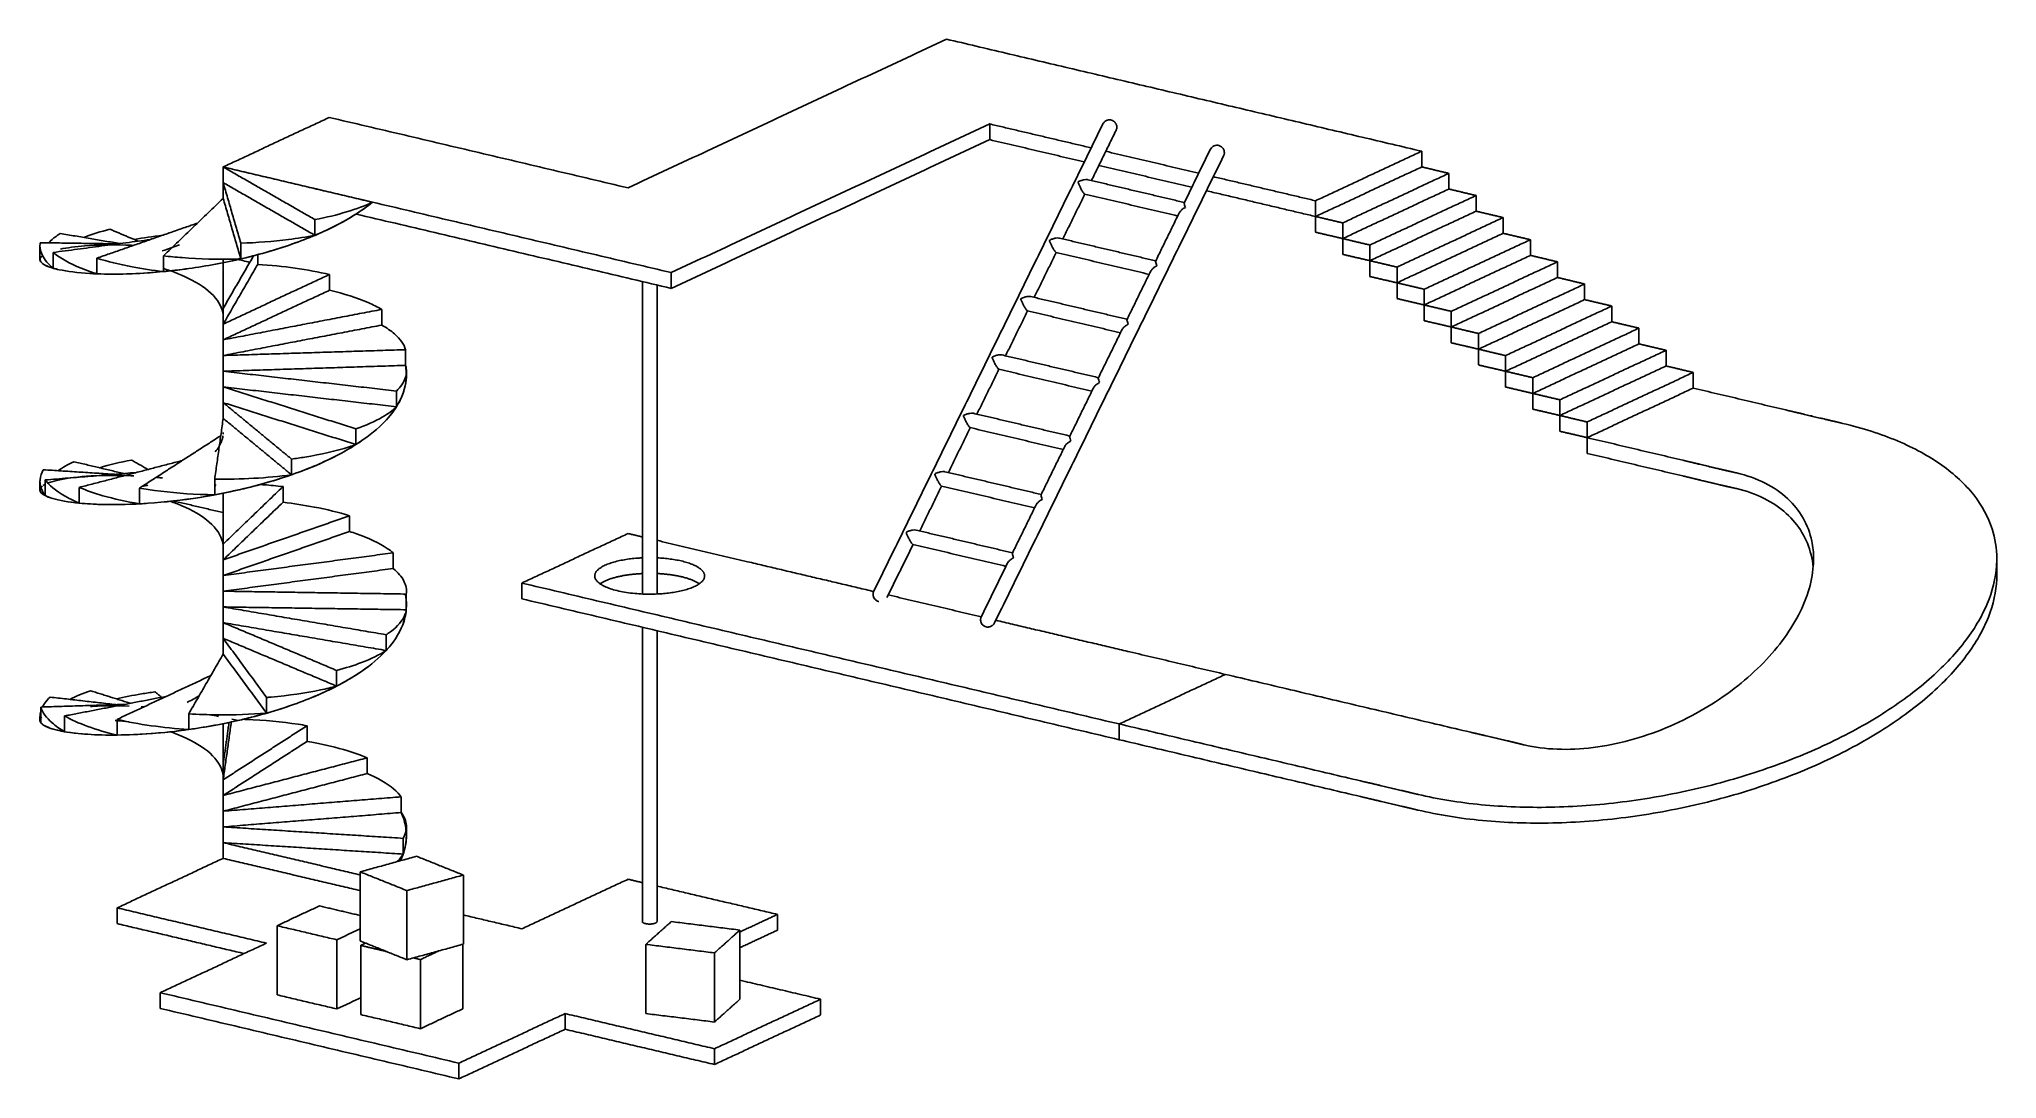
# Model space of a CAD drawing. Header units: millimetres. Extents: x 401 to 668, y 119 to 261.
import ezdxf

# ---------------------------------------------------------------- set-up
doc = ezdxf.new("R2010")
doc.units = ezdxf.units.MM
for name, color, linetype, true_color in [('Answers', 1, 'Continuous', 0xff0000), ('Descent_1', 7, 'Continuous', 0xff7f7f), ('Descent_2', 7, 'Continuous', 0x3fbf7f), ('Descent_3', 7, 'Continuous', 0x7f7fff), ('Iteration_1', 6, 'Continuous', 0xff00ff), ('Iteration_2', 7, 'Continuous', 0xffd27f), ('Perspective', 4, 'Continuous', 0x00ffff), ('Question', 3, 'Continuous', 0x00ff00)]:
    doc.layers.add(name, color=color, linetype=linetype, true_color=true_color)

msp = doc.modelspace()

# ---------------------------------------------------------------- linework, layer by layer
at = {"layer": 'Answers', "color": 1, "lineweight": -3, "true_color": 0xff0000}
for points in [[(452.16, 149.09), (444.46, 146.97)], [(444.46, 137.54), (444.46, 146.97)], [(444.46, 146.97), (450.83, 144.41)], [(458.54, 146.53), (452.16, 149.09)], [(450.83, 144.41), (458.54, 146.53)], [(450.83, 134.98), (450.83, 144.41)], [(458.54, 137.1), (458.54, 146.53)], [(438.91, 142.32), (433.12, 139.62)], [(444.46, 141.01), (438.91, 142.32)], [(433.12, 130.18), (433.12, 139.62)], [(433.12, 139.62), (441.27, 137.7)], [(441.27, 137.7), (444.46, 139.19)], [(486.91, 140.18), (483.43, 137.07)], [(496.28, 139.02), (486.91, 140.18)], [(492.8, 135.91), (496.28, 139.02)], [(496.28, 129.59), (496.28, 139.02)], [(441.27, 128.26), (441.27, 137.7)], [(444.46, 137.54), (450.83, 134.98)], [(445.2, 137.24), (444.53, 136.93)], [(444.53, 136.93), (448.07, 136.09)], [(444.53, 127.49), (444.53, 136.93)], [(450.83, 134.98), (458.54, 137.1)], [(458.47, 128.28), (458.47, 137.08)], [(483.43, 127.63), (483.43, 137.07)], [(483.43, 137.07), (492.8, 135.91)], [(451.73, 135.23), (452.68, 135)], [(452.68, 135), (455.19, 136.18)], [(452.68, 125.57), (452.68, 135)], [(492.8, 126.48), (492.8, 135.91)], [(433.12, 130.18), (441.27, 128.26)], [(441.27, 128.26), (444.53, 129.78)], [(452.68, 125.57), (458.47, 128.28)], [(492.8, 126.48), (496.28, 129.59)], [(444.53, 127.49), (452.68, 125.57)], [(483.43, 127.63), (492.8, 126.48)]]:
    msp.add_open_spline(points, degree=1, dxfattribs=at)
at = {"layer": 'Descent_1', "color": 11, "lineweight": -3, "true_color": 0xff7f7f}
for points in [[(593, 242.27), (589.3, 243.15)], [(578.52, 235.51), (593, 242.27)], [(593, 240.13), (593, 242.27)], [(578.52, 233.37), (593, 240.13)], [(582.23, 232.49), (596.71, 239.25)], [(596.71, 239.25), (593, 240.13)], [(596.71, 237.11), (596.71, 239.25)], [(574.82, 234.24), (574.82, 236.38)], [(574.82, 236.38), (578.52, 235.51)], [(578.52, 233.37), (578.52, 235.51)], [(596.71, 237.11), (582.23, 230.35)], [(585.93, 229.48), (600.41, 236.24)], [(600.41, 236.24), (596.71, 237.11)], [(600.41, 234.09), (600.41, 236.24)], [(574.82, 234.24), (578.52, 233.37)], [(578.52, 231.22), (578.52, 233.37)], [(578.52, 233.37), (582.23, 232.49)], [(582.23, 230.35), (582.23, 232.49)], [(600.41, 234.09), (585.93, 227.33)], [(589.64, 226.46), (604.12, 233.22)], [(604.12, 233.22), (600.41, 234.09)], [(604.12, 231.08), (604.12, 233.22)], [(578.52, 231.22), (582.23, 230.35)], [(582.23, 228.2), (582.23, 230.35)], [(582.23, 230.35), (585.93, 229.48)], [(589.64, 224.31), (604.12, 231.08)], [(593.34, 223.44), (607.82, 230.2)], [(607.82, 230.2), (604.12, 231.08)], [(607.82, 228.06), (607.82, 230.2)], [(582.23, 228.2), (585.93, 227.33)], [(585.93, 227.33), (585.93, 229.48)], [(585.93, 225.19), (585.93, 227.33)], [(585.93, 227.33), (589.64, 226.46)], [(607.82, 228.06), (593.34, 221.3)], [(597.05, 220.42), (611.53, 227.18)], [(611.53, 227.18), (607.82, 228.06)], [(611.53, 225.04), (611.53, 227.18)], [(585.93, 225.19), (589.64, 224.31)], [(589.64, 224.31), (589.64, 226.46)], [(597.05, 218.28), (611.53, 225.04)], [(615.23, 224.17), (611.53, 225.04)], [(589.64, 222.17), (589.64, 224.31)], [(589.64, 224.31), (593.34, 223.44)], [(589.64, 222.17), (593.34, 221.3)], [(593.34, 221.3), (593.34, 223.44)], [(600.75, 217.4), (615.23, 224.17)], [(600.75, 215.26), (615.23, 222.02)], [(615.23, 222.02), (615.23, 224.17)], [(618.94, 221.15), (615.23, 222.02)], [(593.34, 219.15), (593.34, 221.3)], [(593.34, 221.3), (597.05, 220.42)], [(593.34, 219.15), (597.05, 218.28)], [(597.05, 218.28), (597.05, 220.42)], [(604.46, 214.39), (618.94, 221.15)], [(618.94, 219), (618.94, 221.15)], [(597.05, 216.13), (597.05, 218.28)], [(597.05, 218.28), (600.75, 217.4)], [(600.75, 215.26), (600.75, 217.4)], [(618.94, 219), (604.46, 212.24)], [(608.16, 211.37), (622.64, 218.13)], [(622.64, 218.13), (618.94, 219)], [(622.64, 215.99), (622.64, 218.13)], [(597.05, 216.13), (600.75, 215.26)], [(600.75, 213.12), (600.75, 215.26)], [(600.75, 215.26), (604.46, 214.39)], [(604.46, 212.24), (604.46, 214.39)], [(608.16, 209.23), (622.64, 215.99)], [(611.87, 208.35), (626.35, 215.11)], [(626.35, 215.11), (622.64, 215.99)], [(626.35, 212.97), (626.35, 215.11)], [(600.75, 213.12), (604.46, 212.24)], [(604.46, 210.1), (604.46, 212.24)], [(604.46, 212.24), (608.16, 211.37)], [(608.16, 209.23), (608.16, 211.37)], [(604.46, 210.1), (608.16, 209.23)], [(608.16, 207.08), (608.16, 209.23)], [(608.16, 209.23), (611.87, 208.35)], [(611.87, 206.21), (611.87, 208.35)], [(608.16, 207.08), (611.87, 206.21)]]:
    msp.add_open_spline(points, degree=1, dxfattribs=at)
at = {"layer": 'Descent_2', "color": 125, "lineweight": -3, "true_color": 0x3fbf7f}
for points, degree in [([(611.87, 206.21), (626.35, 212.97)], 1), ([(639.39, 209.89), (626.35, 212.97)], 1), ([(639.39, 209.89), (640.56, 209.62), (641.74, 209.34), (644.35, 208.7), (645.55, 208.44), (646.73, 208.16)], 5), ([(639.39, 209.89), (640.56, 209.62), (641.74, 209.34), (644.38, 208.71), (645.55, 208.44), (646.73, 208.16)], 5), ([(611.87, 206.21), (624.91, 203.13)], 1), ([(611.87, 204.06), (611.87, 206.21)], 1), ([(624.91, 200.99), (611.87, 204.06)], 1), ([(632.24, 201.4), (631.07, 201.68), (629.84, 201.93), (627.26, 202.58), (626.08, 202.85), (624.91, 203.13)], 5), ([(632.24, 201.4), (631.07, 201.68), (629.9, 201.91), (627.26, 202.58), (626.08, 202.85), (624.91, 203.13)], 5), ([(624.91, 200.99), (626.08, 200.71), (627.26, 200.43), (629.9, 199.76), (631.07, 199.53), (632.24, 199.26)], 5), ([(624.91, 200.99), (626.08, 200.71), (627.26, 200.43), (629.84, 199.78), (631.07, 199.53), (632.24, 199.26)], 5), ([(627.94, 202.4), (627.94, 202.4)], 1), ([(667.76, 189.7), (667.76, 189), (667.77, 188.29), (667.77, 187.58)], 3), ([(548.04, 167.14), (562.52, 173.91)], 1), ([(595.94, 166.02), (562.52, 173.91)], 1), ([(548.04, 167.14), (581.46, 159.26)], 1), ([(548.04, 165), (548.04, 167.14)], 1), ([(595.94, 166.02), (597.12, 165.75), (598.29, 165.47), (600.93, 164.9), (602.11, 164.57), (603.28, 164.29)], 5), ([(595.94, 166.02), (597.12, 165.75), (598.29, 165.47), (600.99, 164.88), (602.11, 164.57), (603.28, 164.29)], 5), ([(581.46, 157.12), (548.04, 165)], 1), ([(588.8, 157.53), (587.62, 157.81), (586.48, 158.1), (583.81, 158.71), (582.64, 158.99), (581.46, 159.26)], 5), ([(588.8, 157.53), (587.62, 157.81), (586.45, 158.1), (583.81, 158.71), (582.64, 158.99), (581.46, 159.26)], 5), ([(581.46, 157.12), (582.64, 156.84), (583.81, 156.56), (586.48, 155.96), (587.62, 155.66), (588.8, 155.39)], 5), ([(588.8, 155.39), (587.62, 155.66), (586.45, 155.95), (583.81, 156.56), (582.64, 156.84), (581.46, 157.12)], 5)]:
    msp.add_open_spline(points, degree=degree, dxfattribs=at)
for points, knots in [([(646.73, 208.16), (649.44, 207.53), (651.95, 206.72), (656.49, 204.8), (658.52, 203.69), (662, 201.22), (663.46, 199.86), (665.76, 196.94), (666.6, 195.39), (667.55, 192.45), (667.76, 191.09), (667.76, 189.7)], [0, 0, 0, 0, 7.585787, 7.585787, 15.171573, 15.171573, 22.75736, 22.75736, 30.343146, 30.343146, 36.503462, 36.503462, 36.503462, 36.503462]), ([(632.24, 201.4), (633.66, 201.07), (634.97, 200.6), (637.31, 199.42), (638.34, 198.71), (640.08, 197.1), (640.8, 196.2), (641.9, 194.25), (642.29, 193.2), (642.69, 191.3), (642.77, 190.48), (642.76, 189.63)], [0, 0, 0, 0, 7.585787, 7.585787, 15.171573, 15.171573, 22.75736, 22.75736, 30.343146, 30.343146, 35.909282, 35.909282, 35.909282, 35.909282]), ([(632.24, 199.26), (633.61, 198.94), (634.88, 198.48), (637.16, 197.35), (638.17, 196.66), (639.9, 195.1), (640.62, 194.22), (641.75, 192.33), (642.17, 191.3), (642.56, 189.67), (642.66, 189.1), (642.71, 188.52)], [0, 0, 0, 0, 7.585787, 7.585787, 15.171573, 15.171573, 22.75736, 22.75736, 30.343146, 30.343146, 34.299884, 34.299884, 34.299884, 34.299884]), ([(667.76, 189.7), (667.76, 189.38), (667.75, 189.06), (667.61, 187.02), (667.18, 185.27), (665.7, 181.76), (664.66, 180.01), (662, 176.56), (660.39, 174.87), (656.65, 171.6), (654.53, 170.03), (649.85, 167.06), (647.29, 165.67), (641.82, 163.1), (638.91, 161.93), (632.85, 159.87), (629.7, 158.97), (623.25, 157.5), (619.97, 156.91), (613.39, 156.09), (610.09, 155.85), (603.64, 155.72), (600.47, 155.84), (594.41, 156.42), (591.51, 156.89), (588.8, 157.53)], [36.503462, 36.503462, 36.503462, 36.503462, 37.928933, 37.928933, 45.51472, 45.51472, 53.100506, 53.100506, 60.686293, 60.686293, 68.272079, 68.272079, 75.857866, 75.857866, 83.443653, 83.443653, 91.029439, 91.029439, 98.615226, 98.615226, 106.201012, 106.201012, 113.786799, 113.786799, 121.372586, 121.372586, 121.372586, 121.372586]), ([(667.77, 187.58), (667.77, 187.36), (667.77, 187.14), (667.69, 185.22), (667.3, 183.47), (665.93, 179.98), (664.93, 178.23), (662.37, 174.79), (660.81, 173.09), (657.16, 169.8), (655.07, 168.22), (650.45, 165.21), (647.91, 163.8), (642.46, 161.19), (639.56, 160), (633.48, 157.88), (630.31, 156.96), (623.81, 155.44), (620.49, 154.83), (613.82, 153.97), (610.47, 153.71), (603.91, 153.57), (600.69, 153.68), (594.51, 154.26), (591.55, 154.74), (588.8, 155.39)], [36.9448, 36.9448, 36.9448, 36.9448, 37.928933, 37.928933, 45.51472, 45.51472, 53.100506, 53.100506, 60.686293, 60.686293, 68.272079, 68.272079, 75.857866, 75.857866, 83.443653, 83.443653, 91.029439, 91.029439, 98.615226, 98.615226, 106.201012, 106.201012, 113.786799, 113.786799, 121.372586, 121.372586, 121.372586, 121.372586]), ([(642.76, 189.63), (642.76, 189.32), (642.75, 189.02), (642.64, 187.54), (642.4, 186.35), (641.64, 183.96), (641.12, 182.75), (639.82, 180.37), (639.04, 179.19), (637.24, 176.89), (636.23, 175.77), (633.98, 173.61), (632.76, 172.57), (630.13, 170.62), (628.72, 169.71), (625.76, 168.03), (624.21, 167.27), (621.02, 165.94), (619.37, 165.38), (616.04, 164.47), (614.35, 164.13), (611.02, 163.72), (609.38, 163.64), (606.21, 163.76), (604.69, 163.96), (603.28, 164.29)], [35.909282, 35.909282, 35.909282, 35.909282, 37.928933, 37.928933, 45.51472, 45.51472, 53.100506, 53.100506, 60.686293, 60.686293, 68.272079, 68.272079, 75.857866, 75.857866, 83.443653, 83.443653, 91.029439, 91.029439, 98.615226, 98.615226, 106.201012, 106.201012, 113.786799, 113.786799, 121.372586, 121.372586, 121.372586, 121.372586])]:
    msp.add_open_spline(points, degree=3, knots=knots, dxfattribs=at)
at = {"layer": 'Descent_3', "color": 171, "lineweight": -3, "true_color": 0x7f7fff}
for points in [[(482.96, 184.88), (482.96, 227.51)], [(484.96, 227.04), (484.96, 184.88)], [(466.53, 186.37), (481.01, 193.13)], [(481.01, 193.13), (482.96, 192.67)], [(484.96, 192.2), (497.31, 189.28)], [(497.31, 189.28), (514.53, 185.22)], [(466.53, 184.22), (466.53, 186.37)], [(466.53, 186.37), (548.04, 167.14)], [(516.52, 184.75), (529.2, 181.76)], [(548.04, 165), (466.53, 184.22)], [(482.96, 140.18), (482.96, 180.35)], [(484.96, 179.88), (484.96, 140.18)], [(531.19, 181.29), (549.48, 176.98)], [(562.52, 173.91), (549.48, 176.98)]]:
    msp.add_open_spline(points, degree=1, dxfattribs=at)
for points, weights, knots in [([(482.96, 189.81), (482.83, 189.8), (482.71, 189.8), (476.46, 189.45), (476.46, 187.34)], [0.986412975323, 0.993041152461, 1, 0.740720109576, 0.940488481523], [3.104272, 3.104272, 3.104272, 3.141593, 3.141593, 4.53212, 4.53212, 4.53212]), ([(491.46, 187.34), (491.46, 187.55), (491.35, 187.76), (490.43, 189.57), (484.96, 189.81)], [0.940488481523, 0.96638667161, 1, 0.766263852497, 0.905582341566], [1.390527, 1.390527, 1.390527, 1.570796, 1.570796, 2.824331, 2.824331, 2.824331]), ([(476.46, 187.34), (476.46, 187.13), (476.56, 186.93), (477.82, 184.47), (485.21, 184.89)], [0.940488481523, 0.96638667161, 1, 0.707106781187, 1], [4.53212, 4.53212, 4.53212, 4.712389, 4.712389, 6.283185, 6.283185, 6.283185]), ([(482.96, 187.67), (482.83, 187.66), (482.71, 187.65), (478.87, 187.44), (477.19, 186.27)], [0.986417842168, 0.99304370726, 1, 0.822992668058, 0.859930853108], [3.1042858, 3.1042858, 3.1042858, 3.1415927, 3.1415927, 4.090889, 4.090889, 4.090889]), ([(482.96, 140.18), (482.96, 140.15), (482.97, 140.12), (483.14, 139.79), (484.13, 139.85)], [0.940488481523, 0.96638667161, 1, 0.707106781187, 1], [32.046925, 32.046925, 32.046925, 33.321622, 33.321622, 44.428829, 44.428829, 44.428829])]:
    msp.add_rational_spline(points, weights, degree=2, knots=knots, dxfattribs=at)
for points, weights in [([(490.73, 186.27), (488.98, 187.49), (484.96, 187.67)], [0.910978841586, 0.798891328144, 0.905585042406]), ([(485.21, 184.89), (491.46, 185.24), (491.46, 187.34)], [1, 0.740720109576, 0.940488481523]), ([(484.13, 139.85), (484.96, 139.9), (484.96, 140.18)], [1, 0.740720109576, 0.940488481523])]:
    msp.add_rational_spline(points, weights, degree=2, dxfattribs=at)
at = {"layer": 'Iteration_1', "color": 6, "lineweight": -3, "true_color": 0xff00ff}
for points, degree in [([(514.55, 185.27), (545.8, 249.01)], 1), ([(547.59, 248.13), (544.24, 241.29)], 1), ([(562.27, 244.67), (531.01, 180.93)], 1), ([(556.9, 238.27), (560.47, 245.55)], 1), ([(543.77, 241.4), (556.91, 238.3)], 1), ([(543.34, 239.44), (540.33, 233.32)], 1), ([(543.19, 239.56), (543.24, 239.49), (543.28, 239.46), (543.31, 239.45)], 3), ([(556.01, 236.45), (543.31, 239.45)], 1), ([(556.9, 238.27), (556.9, 238.27), (556.9, 238.27), (556.9, 238.27)], 3), ([(553, 230.31), (556.22, 236.89)], 1), ([(539.86, 233.43), (553.01, 230.33)], 1), ([(539.43, 231.48), (536.43, 225.35)], 1), ([(539.41, 231.48), (539.38, 231.49), (539.34, 231.52), (539.28, 231.59)], 3), ([(552.11, 228.49), (539.41, 231.48)], 1), ([(553, 230.31), (553, 230.31), (553, 230.31), (553, 230.31)], 3), ([(549.09, 222.34), (552.32, 228.92)], 1), ([(535.96, 225.46), (549.1, 222.36)], 1), ([(535.52, 223.51), (532.52, 217.38)], 1), ([(535.5, 223.51), (535.47, 223.52), (535.43, 223.56), (535.37, 223.62)], 3), ([(548.2, 220.52), (535.5, 223.51)], 1), ([(549.09, 222.34), (549.09, 222.34), (549.09, 222.34), (549.09, 222.34)], 3), ([(545.18, 214.37), (548.41, 220.95)], 1), ([(532.05, 217.49), (545.2, 214.39)], 1), ([(531.62, 215.54), (528.61, 209.42)], 1), ([(531.59, 215.55), (531.56, 215.55), (531.52, 215.59), (531.47, 215.66)], 3), ([(544.29, 212.55), (531.59, 215.55)], 1), ([(545.18, 214.37), (545.18, 214.37), (545.18, 214.37), (545.18, 214.37)], 3), ([(541.28, 206.4), (544.5, 212.98)], 1), ([(528.14, 209.53), (541.29, 206.43)], 1), ([(527.71, 207.57), (524.71, 201.45)], 1), ([(527.69, 207.58), (527.66, 207.59), (527.62, 207.62), (527.56, 207.69)], 3), ([(540.39, 204.58), (527.69, 207.58)], 1), ([(541.28, 206.4), (541.28, 206.4), (541.28, 206.4), (541.28, 206.41)], 3), ([(537.37, 198.44), (540.6, 205.02)], 1), ([(524.24, 201.56), (537.38, 198.46)], 1), ([(523.8, 199.61), (520.8, 193.48)], 1), ([(523.78, 199.61), (523.75, 199.62), (523.71, 199.65), (523.65, 199.72)], 3), ([(536.48, 196.62), (523.78, 199.61)], 1), ([(537.37, 198.44), (537.37, 198.44), (537.37, 198.44), (537.37, 198.44)], 3), ([(533.46, 190.47), (536.69, 197.05)], 1), ([(520.33, 193.59), (533.48, 190.49)], 1), ([(519.9, 191.64), (516.34, 184.39)], 1), ([(519.87, 191.64), (519.84, 191.65), (519.8, 191.69), (519.75, 191.75)], 3), ([(532.57, 188.65), (519.87, 191.64)], 1), ([(533.46, 190.47), (533.46, 190.47), (533.46, 190.47), (533.47, 190.47)], 3), ([(529.22, 181.81), (532.78, 189.08)], 1)]:
    msp.add_open_spline(points, degree=degree, dxfattribs=at)
for points, knots in [([(545.8, 249.01), (545.86, 249.13), (545.94, 249.23), (546.04, 249.32), (546.14, 249.41), (546.25, 249.47), (546.37, 249.51), (546.38, 249.52), (546.39, 249.52), (546.4, 249.52), (546.42, 249.53), (546.43, 249.53), (546.6, 249.58), (546.79, 249.58), (546.96, 249.53), (546.97, 249.53), (546.98, 249.53), (546.98, 249.53), (547.07, 249.5), (547.15, 249.46), (547.23, 249.41), (547.25, 249.4), (547.27, 249.38), (547.3, 249.37), (547.4, 249.29), (547.48, 249.2), (547.55, 249.09), (547.58, 249.04), (547.6, 249), (547.62, 248.95), (547.68, 248.81), (547.7, 248.66), (547.69, 248.51), (547.69, 248.44), (547.68, 248.37), (547.66, 248.31), (547.64, 248.25), (547.62, 248.19), (547.59, 248.13)], [2.367324, 2.367324, 2.367324, 2.367324, 2.76941, 2.76941, 2.76941, 3.160798, 3.160798, 3.160798, 3.177437, 3.177437, 3.21606, 3.21606, 3.21606, 3.76143, 3.76143, 3.76143, 3.786718, 3.786718, 3.786718, 4.054901, 4.054901, 4.054901, 4.138956, 4.138956, 4.138956, 4.516889, 4.516889, 4.516889, 4.680177, 4.680177, 4.680177, 5.12803, 5.12803, 5.12803, 5.334281, 5.334281, 5.334281, 5.528122, 5.528122, 5.528122, 5.528122]), ([(560.47, 245.55), (560.48, 245.57), (560.49, 245.6), (560.51, 245.62), (560.56, 245.71), (560.63, 245.79), (560.71, 245.86), (560.82, 245.96), (560.96, 246.03), (561.1, 246.07), (561.24, 246.11), (561.38, 246.12), (561.53, 246.1), (561.54, 246.09), (561.56, 246.09), (561.58, 246.08), (561.59, 246.08), (561.61, 246.08), (561.62, 246.08), (561.63, 246.07), (561.7, 246.05), (561.76, 246.03), (561.82, 246), (561.87, 245.97), (561.92, 245.94), (561.97, 245.91), (562.01, 245.88), (562.04, 245.85), (562.07, 245.82), (562.17, 245.72), (562.24, 245.61), (562.29, 245.49), (562.35, 245.35), (562.37, 245.2), (562.37, 245.05), (562.36, 244.92), (562.32, 244.79), (562.27, 244.67)], [1.571721, 1.571721, 1.571721, 1.571721, 1.652414, 1.652414, 1.652414, 1.97252, 1.97252, 1.97252, 2.420373, 2.420373, 2.420373, 2.85372, 2.85372, 2.85372, 2.900663, 2.900663, 2.923821, 2.923821, 2.962528, 2.962528, 2.962528, 3.159612, 3.159612, 3.159612, 3.339792, 3.339792, 3.339792, 3.479202, 3.479202, 3.479202, 3.881394, 3.881394, 3.881394, 4.329247, 4.329247, 4.329247, 4.731333, 4.731333, 4.731333, 4.731333]), ([(543.77, 241.4), (543.75, 241.4), (543.73, 241.41), (543.57, 241.43), (543.42, 241.42), (543.11, 241.37), (542.96, 241.33), (542.67, 241.23), (542.52, 241.16), (542.39, 241.09)], [2.335686, 2.335686, 2.335686, 2.335686, 2.419152, 2.419152, 2.904212, 2.904212, 3.376459, 3.376459, 3.849198, 3.849198, 3.849198, 3.849198]), ([(542.39, 241.09), (542.43, 240.98), (542.48, 240.85), (542.6, 240.59), (542.66, 240.45), (542.8, 240.17), (542.88, 240.03), (543.04, 239.76), (543.12, 239.64), (543.19, 239.56)], [0, 0, 0, 0, 0.472739, 0.472739, 0.944986, 0.944986, 1.430046, 1.430046, 1.924599, 1.924599, 1.924599, 1.924599]), ([(543.31, 239.45), (543.32, 239.45), (543.32, 239.45), (543.34, 239.45), (543.34, 239.46), (543.35, 239.47)], [0.4110867, 0.4110867, 0.4110867, 0.4110867, 0.4945529, 0.4945529, 0.6545407, 0.6545407, 0.6545407, 0.6545407]), ([(557.06, 237.63), (557.02, 237.75), (556.98, 237.85), (556.92, 238.04), (556.9, 238.12), (556.89, 238.22), (556.89, 238.26), (556.9, 238.27)], [0, 0, 0, 0, 0.472739, 0.472739, 0.944986, 0.944986, 1.267896, 1.267896, 1.267896, 1.267896]), ([(556.22, 236.89), (556.26, 236.96), (556.31, 237.03), (556.45, 237.2), (556.56, 237.3), (556.79, 237.48), (556.92, 237.56), (557.06, 237.63)], [0.656703, 0.656703, 0.656703, 0.656703, 0.979613, 0.979613, 1.45186, 1.45186, 1.924599, 1.924599, 1.924599, 1.924599]), ([(538.48, 233.12), (538.62, 233.2), (538.76, 233.26), (539.05, 233.36), (539.21, 233.41), (539.51, 233.45), (539.66, 233.46), (539.82, 233.44), (539.84, 233.43), (539.86, 233.43)], [0, 0, 0, 0, 0.472739, 0.472739, 0.944986, 0.944986, 1.430046, 1.430046, 1.513512, 1.513512, 1.513512, 1.513512]), ([(539.28, 231.59), (539.21, 231.67), (539.14, 231.79), (538.98, 232.06), (538.9, 232.21), (538.76, 232.49), (538.69, 232.62), (538.58, 232.88), (538.52, 233.01), (538.48, 233.12)], [0, 0, 0, 0, 0.494553, 0.494553, 0.979613, 0.979613, 1.45186, 1.45186, 1.924599, 1.924599, 1.924599, 1.924599]), ([(539.44, 231.5), (539.44, 231.49), (539.43, 231.48), (539.42, 231.48), (539.41, 231.48), (539.41, 231.48)], [1.2720211, 1.2720211, 1.2720211, 1.2720211, 1.4300461, 1.4300461, 1.5135123, 1.5135123, 1.5135123, 1.5135123]), ([(553.15, 229.66), (553.11, 229.78), (553.07, 229.88), (553.02, 230.07), (553, 230.15), (552.99, 230.26), (552.99, 230.29), (553, 230.31)], [0, 0, 0, 0, 0.472739, 0.472739, 0.944986, 0.944986, 1.267896, 1.267896, 1.267896, 1.267896]), ([(552.32, 228.92), (552.35, 228.99), (552.4, 229.06), (552.55, 229.23), (552.65, 229.33), (552.89, 229.51), (553.02, 229.59), (553.15, 229.66)], [0.656703, 0.656703, 0.656703, 0.656703, 0.979613, 0.979613, 1.45186, 1.45186, 1.924599, 1.924599, 1.924599, 1.924599]), ([(534.57, 225.16), (534.71, 225.23), (534.85, 225.29), (535.15, 225.4), (535.3, 225.44), (535.6, 225.49), (535.76, 225.49), (535.91, 225.47), (535.94, 225.47), (535.96, 225.46)], [0, 0, 0, 0, 0.472739, 0.472739, 0.944986, 0.944986, 1.430046, 1.430046, 1.513512, 1.513512, 1.513512, 1.513512]), ([(535.37, 223.62), (535.31, 223.7), (535.23, 223.82), (535.07, 224.09), (534.99, 224.24), (534.85, 224.52), (534.78, 224.66), (534.67, 224.92), (534.62, 225.04), (534.57, 225.16)], [0, 0, 0, 0, 0.494553, 0.494553, 0.979613, 0.979613, 1.45186, 1.45186, 1.924599, 1.924599, 1.924599, 1.924599]), ([(535.53, 223.53), (535.53, 223.52), (535.52, 223.52), (535.51, 223.51), (535.5, 223.51), (535.5, 223.51)], [1.2703712, 1.2703712, 1.2703712, 1.2703712, 1.4300461, 1.4300461, 1.5135123, 1.5135123, 1.5135123, 1.5135123]), ([(549.25, 221.7), (549.2, 221.81), (549.17, 221.92), (549.11, 222.1), (549.09, 222.19), (549.08, 222.29), (549.08, 222.32), (549.09, 222.34)], [0, 0, 0, 0, 0.472739, 0.472739, 0.944986, 0.944986, 1.267896, 1.267896, 1.267896, 1.267896]), ([(548.41, 220.95), (548.45, 221.02), (548.5, 221.1), (548.64, 221.27), (548.75, 221.36), (548.98, 221.54), (549.11, 221.62), (549.25, 221.7)], [0.656703, 0.656703, 0.656703, 0.656703, 0.979613, 0.979613, 1.45186, 1.45186, 1.924599, 1.924599, 1.924599, 1.924599]), ([(530.67, 217.19), (530.8, 217.26), (530.95, 217.32), (531.24, 217.43), (531.39, 217.47), (531.7, 217.52), (531.85, 217.53), (532.01, 217.5), (532.03, 217.5), (532.05, 217.49)], [0, 0, 0, 0, 0.472739, 0.472739, 0.944986, 0.944986, 1.430046, 1.430046, 1.513512, 1.513512, 1.513512, 1.513512]), ([(531.47, 215.66), (531.4, 215.74), (531.32, 215.86), (531.16, 216.13), (531.08, 216.27), (530.94, 216.55), (530.88, 216.69), (530.76, 216.95), (530.71, 217.07), (530.67, 217.19)], [0, 0, 0, 0, 0.494553, 0.494553, 0.979613, 0.979613, 1.45186, 1.45186, 1.924599, 1.924599, 1.924599, 1.924599]), ([(531.63, 215.56), (531.62, 215.55), (531.62, 215.55), (531.6, 215.55), (531.6, 215.55), (531.59, 215.55)], [1.2705277, 1.2705277, 1.2705277, 1.2705277, 1.4300461, 1.4300461, 1.5135123, 1.5135123, 1.5135123, 1.5135123]), ([(544.5, 212.98), (544.54, 213.06), (544.59, 213.13), (544.73, 213.3), (544.84, 213.4), (545.07, 213.57), (545.2, 213.66), (545.34, 213.73)], [0.656703, 0.656703, 0.656703, 0.656703, 0.979613, 0.979613, 1.45186, 1.45186, 1.924599, 1.924599, 1.924599, 1.924599]), ([(545.34, 213.73), (545.3, 213.84), (545.26, 213.95), (545.2, 214.14), (545.18, 214.22), (545.17, 214.32), (545.17, 214.35), (545.18, 214.37)], [0, 0, 0, 0, 0.472739, 0.472739, 0.944986, 0.944986, 1.267896, 1.267896, 1.267896, 1.267896]), ([(526.76, 209.22), (526.9, 209.29), (527.04, 209.36), (527.33, 209.46), (527.49, 209.5), (527.79, 209.55), (527.94, 209.56), (528.1, 209.54), (528.12, 209.53), (528.14, 209.53)], [0, 0, 0, 0, 0.472739, 0.472739, 0.944986, 0.944986, 1.430046, 1.430046, 1.513512, 1.513512, 1.513512, 1.513512]), ([(527.56, 207.69), (527.49, 207.77), (527.42, 207.89), (527.26, 208.16), (527.18, 208.3), (527.04, 208.58), (526.97, 208.72), (526.86, 208.98), (526.8, 209.11), (526.76, 209.22)], [0, 0, 0, 0, 0.494553, 0.494553, 0.979613, 0.979613, 1.45186, 1.45186, 1.924599, 1.924599, 1.924599, 1.924599]), ([(527.72, 207.6), (527.72, 207.59), (527.71, 207.58), (527.7, 207.58), (527.69, 207.58), (527.69, 207.58)], [1.2706842, 1.2706842, 1.2706842, 1.2706842, 1.4300461, 1.4300461, 1.5135123, 1.5135123, 1.5135123, 1.5135123]), ([(540.6, 205.02), (540.63, 205.09), (540.68, 205.16), (540.83, 205.33), (540.93, 205.43), (541.17, 205.61), (541.3, 205.69), (541.43, 205.76)], [0.656703, 0.656703, 0.656703, 0.656703, 0.979613, 0.979613, 1.45186, 1.45186, 1.924599, 1.924599, 1.924599, 1.924599]), ([(541.43, 205.76), (541.39, 205.88), (541.35, 205.98), (541.3, 206.17), (541.28, 206.25), (541.27, 206.35), (541.27, 206.39), (541.28, 206.4)], [0, 0, 0, 0, 0.472739, 0.472739, 0.944986, 0.944986, 1.267896, 1.267896, 1.267896, 1.267896]), ([(522.85, 201.25), (522.99, 201.33), (523.13, 201.39), (523.43, 201.49), (523.58, 201.54), (523.88, 201.58), (524.04, 201.59), (524.19, 201.57), (524.22, 201.56), (524.24, 201.56)], [0, 0, 0, 0, 0.472739, 0.472739, 0.944986, 0.944986, 1.430046, 1.430046, 1.513512, 1.513512, 1.513512, 1.513512]), ([(523.65, 199.72), (523.59, 199.8), (523.51, 199.92), (523.35, 200.19), (523.27, 200.34), (523.13, 200.62), (523.06, 200.75), (522.95, 201.01), (522.9, 201.14), (522.85, 201.25)], [0, 0, 0, 0, 0.494553, 0.494553, 0.979613, 0.979613, 1.45186, 1.45186, 1.924599, 1.924599, 1.924599, 1.924599]), ([(523.81, 199.63), (523.81, 199.62), (523.8, 199.61), (523.79, 199.61), (523.78, 199.61), (523.78, 199.61)], [1.2708406, 1.2708406, 1.2708406, 1.2708406, 1.4300461, 1.4300461, 1.5135123, 1.5135123, 1.5135123, 1.5135123]), ([(536.69, 197.05), (536.73, 197.12), (536.78, 197.19), (536.92, 197.36), (537.03, 197.46), (537.26, 197.64), (537.39, 197.72), (537.53, 197.79)], [0.656703, 0.656703, 0.656703, 0.656703, 0.979613, 0.979613, 1.45186, 1.45186, 1.924599, 1.924599, 1.924599, 1.924599]), ([(537.53, 197.79), (537.48, 197.91), (537.45, 198.01), (537.39, 198.2), (537.37, 198.28), (537.36, 198.39), (537.36, 198.42), (537.37, 198.44)], [0, 0, 0, 0, 0.472739, 0.472739, 0.944986, 0.944986, 1.267896, 1.267896, 1.267896, 1.267896]), ([(518.95, 193.29), (519.08, 193.36), (519.23, 193.42), (519.52, 193.53), (519.67, 193.57), (519.98, 193.62), (520.13, 193.62), (520.29, 193.6), (520.31, 193.6), (520.33, 193.59)], [0, 0, 0, 0, 0.472739, 0.472739, 0.944986, 0.944986, 1.430046, 1.430046, 1.513512, 1.513512, 1.513512, 1.513512]), ([(519.75, 191.75), (519.68, 191.83), (519.6, 191.95), (519.44, 192.22), (519.36, 192.37), (519.22, 192.65), (519.16, 192.79), (519.04, 193.05), (518.99, 193.17), (518.95, 193.29)], [0, 0, 0, 0, 0.494553, 0.494553, 0.979613, 0.979613, 1.45186, 1.45186, 1.924599, 1.924599, 1.924599, 1.924599]), ([(519.91, 191.66), (519.9, 191.65), (519.9, 191.65), (519.88, 191.64), (519.88, 191.64), (519.87, 191.64)], [1.2720211, 1.2720211, 1.2720211, 1.2720211, 1.4300461, 1.4300461, 1.5135123, 1.5135123, 1.5135123, 1.5135123]), ([(532.78, 189.08), (532.82, 189.15), (532.87, 189.23), (533.01, 189.4), (533.12, 189.49), (533.35, 189.67), (533.48, 189.75), (533.62, 189.83)], [0.656703, 0.656703, 0.656703, 0.656703, 0.979613, 0.979613, 1.45186, 1.45186, 1.924599, 1.924599, 1.924599, 1.924599]), ([(533.62, 189.83), (533.58, 189.94), (533.54, 190.05), (533.48, 190.23), (533.46, 190.32), (533.45, 190.42), (533.46, 190.45), (533.46, 190.47)], [0, 0, 0, 0, 0.472739, 0.472739, 0.944986, 0.944986, 1.267896, 1.267896, 1.267896, 1.267896]), ([(515.21, 183.85), (515.2, 183.86), (515.19, 183.86), (515.18, 183.86), (515.1, 183.88), (515.02, 183.92), (514.95, 183.96), (514.92, 183.98), (514.88, 184), (514.84, 184.03), (514.78, 184.08), (514.72, 184.13), (514.67, 184.19), (514.61, 184.27), (514.56, 184.36), (514.52, 184.45), (514.49, 184.51), (514.47, 184.57), (514.46, 184.64), (514.45, 184.72), (514.44, 184.8), (514.44, 184.88), (514.45, 185.02), (514.49, 185.15), (514.55, 185.27)], [0, 0, 0, 0, 0.035927, 0.035927, 0.035927, 0.280187, 0.280187, 0.280187, 0.413332, 0.413332, 0.413332, 0.653618, 0.653618, 0.653618, 0.953849, 0.953849, 0.953849, 1.151999, 1.151999, 1.151999, 1.398988, 1.398988, 1.398988, 1.801074, 1.801074, 1.801074, 1.801074]), ([(529.89, 180.39), (529.87, 180.4), (529.86, 180.4), (529.85, 180.4), (529.77, 180.42), (529.7, 180.46), (529.63, 180.5), (529.59, 180.52), (529.55, 180.54), (529.51, 180.57), (529.45, 180.62), (529.39, 180.67), (529.34, 180.73), (529.28, 180.81), (529.23, 180.9), (529.19, 180.99), (529.16, 181.05), (529.15, 181.11), (529.13, 181.18), (529.12, 181.26), (529.11, 181.34), (529.12, 181.42), (529.12, 181.56), (529.16, 181.69), (529.22, 181.81)], [0, 0, 0, 0, 0.035927, 0.035927, 0.035927, 0.280187, 0.280187, 0.280187, 0.413332, 0.413332, 0.413332, 0.653618, 0.653618, 0.653618, 0.953849, 0.953849, 0.953849, 1.151999, 1.151999, 1.151999, 1.398988, 1.398988, 1.398988, 1.801074, 1.801074, 1.801074, 1.801074]), ([(531.01, 180.93), (530.95, 180.81), (530.87, 180.7), (530.77, 180.61), (530.76, 180.6), (530.75, 180.6), (530.73, 180.58), (530.72, 180.57), (530.7, 180.56), (530.61, 180.49), (530.5, 180.44), (530.38, 180.4), (530.22, 180.36), (530.05, 180.36), (529.89, 180.39)], [4.958517, 4.958517, 4.958517, 4.958517, 5.360603, 5.360603, 5.360603, 5.396048, 5.396048, 5.450022, 5.450022, 5.450022, 5.806667, 5.806667, 5.806667, 6.314886, 6.314886, 6.314886, 6.314886])]:
    msp.add_open_spline(points, degree=3, knots=knots, dxfattribs=at)
at = {"layer": 'Iteration_2', "color": 41, "lineweight": -3, "true_color": 0xffd27f}
for points, degree in [([(446.15, 238.34), (439.36, 239.94), (432.57, 241.54), (425.77, 243.14)], 3), ([(425.77, 243.14), (438.29, 235.96)], 1), ([(425.77, 243.14), (446.14, 238.33)], 1), ([(438.29, 233.82), (425.77, 241)], 1), ([(425.77, 241), (428.17, 232.74)], 1), ([(425.77, 238.86), (417.62, 231.01)], 1), ([(428.17, 230.6), (425.77, 238.86)], 1), ([(446.15, 238.34), (446.15, 238.34), (446.15, 238.33), (446.14, 238.33)], 3), ([(422.28, 235.49), (408.54, 230.7)], 1), ([(438.29, 235.96), (438.29, 233.82)], 1), ([(400.8, 232.81), (400.78, 232.68), (400.77, 232.55), (400.77, 232.42)], 3), ([(400.77, 230.51), (400.77, 232.42)], 1), ([(411.36, 232.65), (400.8, 232.81)], 1), ([(415.82, 233.24), (402.57, 231.48)], 1), ([(411.66, 232.69), (403.54, 234.07)], 1), ([(414.17, 233.02), (410.3, 234.65)], 1), ([(410.3, 232.51), (410.31, 232.5)], 1), ([(417.47, 233.82), (416.15, 233.66), (414.87, 233.47), (413.64, 233.25)], 3), ([(428.17, 232.74), (428.17, 230.6)], 1), ([(402.57, 231.48), (402.57, 229.33)], 1), ([(408.54, 230.7), (408.54, 228.56)], 1), ([(417.62, 231.01), (417.62, 228.87)], 1), ([(418.57, 232.06), (418.61, 232.05), (418.65, 232.05), (418.69, 232.04)], 3), ([(425.77, 223.85), (429.92, 231.03)], 1), ([(425.77, 230.56), (425.77, 230.28)], 1), ([(425.77, 228.14), (425.77, 230.28)], 1), ([(430.48, 229.85), (425.77, 221.7)], 1), ([(427.49, 230.58), (428.13, 230.44), (428.77, 230.29), (429.4, 230.13)], 3), ([(430.48, 231.18), (430.48, 229.85)], 1), ([(418.68, 228.98), (418.68, 228.98)], 1), ([(419.95, 229.13), (419.96, 229.13)], 1), ([(421.72, 229.37), (421.72, 229.37)], 1), ([(425.77, 221.7), (440.26, 228.47)], 1), ([(425.77, 225.99), (425.77, 228.14)], 1), ([(440.26, 228.47), (440.26, 226.32)], 1), ([(440.26, 226.32), (425.77, 219.56)], 1), ([(425.77, 223.85), (425.77, 225.99)], 1), ([(425.77, 222.65), (425.77, 223.85)], 1), ([(425.77, 219.56), (447.41, 223.71)], 1), ([(425.77, 221.7), (425.77, 222.65)], 1), ([(447.41, 223.71), (447.41, 221.57)], 1), ([(425.77, 219.56), (425.77, 221.7)], 1), ([(447.41, 221.57), (425.77, 217.42)], 1), ([(425.77, 217.42), (425.77, 219.56)], 1), ([(425.77, 217.42), (450.66, 218.21)], 1), ([(425.77, 215.27), (425.77, 217.42)], 1), ([(450.66, 218.21), (450.66, 216.07)], 1), ([(450.66, 216.07), (425.77, 215.27)], 1), ([(425.77, 215.27), (449.41, 212.57)], 1), ([(425.77, 213.13), (425.77, 215.27)], 1), ([(450.77, 215.27), (450.77, 214.79)], 1), ([(425.77, 213.13), (443.88, 207.41)], 1), ([(425.77, 210.98), (425.77, 213.13)], 1), ([(449.41, 210.42), (425.77, 213.13)], 1), ([(449.41, 212.57), (449.41, 210.42)], 1), ([(425.77, 208.84), (424.61, 200.55)], 1), ([(443.88, 205.27), (425.77, 210.98)], 1), ([(425.77, 210.98), (435.09, 203.29)], 1), ([(425.77, 208.84), (425.77, 210.98)], 1), ([(435.09, 201.14), (425.77, 208.84)], 1), ([(425.44, 206.48), (414.34, 199.32)], 1), ([(425.76, 206.69), (425.77, 206.77), (425.77, 206.85), (425.77, 206.93)], 3), ([(425.77, 206.7), (425.77, 206.93)], 1), ([(443.88, 207.41), (443.88, 205.27)], 1), ([(420.19, 203.09), (406.14, 199.42)], 1), ([(415.5, 201.87), (413.25, 203.16)], 1), ([(435.09, 203.29), (435.09, 201.14)], 1), ([(410.93, 201.21), (401.22, 201.83)], 1), ([(413.9, 201.45), (401.48, 200.44)], 1), ([(401.48, 200.44), (401.48, 198.3)], 1), ([(405.39, 202.93), (404.57, 202.54), (403.84, 202.13), (403.22, 201.7)], 3), ([(412.23, 201.31), (405.39, 202.93)], 1), ([(424.61, 200.55), (424.61, 198.41)], 1), ([(400.77, 199.07), (400.77, 200.27)], 1), ([(400.77, 200.27), (400.77, 199.6), (401.01, 198.94), (401.48, 198.3)], 3), ([(401.48, 198.3), (401.01, 198.54), (400.77, 198.81), (400.77, 199.07)], 3), ([(401.22, 199.68), (401.3, 199.73), (401.39, 199.79), (401.48, 199.84)], 3), ([(406.14, 199.42), (406.14, 197.27)], 1), ([(414.34, 199.32), (414.34, 197.18)], 1), ([(424.45, 198.38), (424.45, 198.38)], 1), ([(424.58, 198.4), (424.57, 198.4)], 1), ([(424.61, 199.72), (424.67, 199.71), (424.73, 199.7), (424.79, 199.69)], 3), ([(425.77, 191.69), (433.93, 199.53)], 1), ([(425.77, 198.12), (425.77, 198.63)], 1), ([(425.77, 195.98), (425.77, 198.12)], 1), ([(427.8, 199.07), (427.8, 199.07), (427.8, 199.07), (427.8, 199.07)], 3), ([(433.93, 197.39), (433.93, 199.53)], 1), ([(419.01, 197.57), (425.77, 195.98)], 1), ([(419.21, 197.6), (419.21, 197.59)], 1), ([(433.93, 197.39), (425.77, 189.54)], 1), ([(425.77, 193.83), (425.77, 195.98)], 1), ([(425.77, 189.54), (443.01, 195.55)], 1), ([(443.01, 193.41), (443.01, 195.55)], 1), ([(425.77, 191.69), (425.77, 193.83)], 1), ([(443.01, 193.41), (425.77, 187.4)], 1), ([(425.77, 191.69), (425.77, 191.21)], 1), ([(425.77, 191.21), (425.77, 189.54)], 1), ([(425.77, 187.4), (448.97, 190.49)], 1), ([(448.97, 188.35), (448.97, 190.49)], 1), ([(425.77, 189.54), (425.77, 187.4)], 1), ([(448.97, 188.35), (425.77, 185.26)], 1), ([(425.77, 187.4), (425.77, 185.26)], 1), ([(425.77, 185.26), (425.77, 183.11)], 1), ([(425.77, 185.26), (450.75, 184.87)], 1), ([(450.75, 182.73), (450.75, 184.87)], 1), ([(425.77, 183.11), (425.77, 180.97)], 1), ([(425.77, 183.11), (448, 179.32)], 1), ([(450.75, 182.73), (425.77, 183.11)], 1), ([(448, 177.17), (425.77, 180.97)], 1), ([(425.77, 180.97), (441.25, 174.45)], 1), ([(425.77, 178.83), (425.77, 180.97)], 1), ([(448, 177.17), (448, 179.32)], 1), ([(425.77, 176.68), (421.07, 168.53)], 1), ([(441.25, 172.31), (425.77, 178.83)], 1), ([(425.77, 178.83), (431.69, 170.76)], 1), ([(425.77, 176.68), (425.77, 178.83)], 1), ([(431.69, 168.62), (425.77, 176.68)], 1), ([(424.08, 173.75), (411.29, 167.77)], 1), ([(441.25, 174.45), (441.25, 172.31)], 1), ([(407.66, 171.68), (406.62, 171.32), (405.68, 170.92), (404.85, 170.5)], 3), ([(413.11, 169.96), (407.66, 171.68)], 1), ([(417.35, 170.78), (416.46, 171.52)], 1), ([(420.84, 170.09), (421.42, 170.37), (421.97, 170.67), (422.48, 170.99)], 3), ([(400.89, 168.9), (400.81, 168.64), (400.77, 168.37), (400.77, 168.1)], 3), ([(412.37, 169.82), (400.89, 169.45)], 1), ([(400.89, 167.31), (400.89, 169.45)], 1), ([(411.14, 169.78), (402.14, 170.81)], 1), ([(417.97, 170.9), (404.13, 168.24)], 1), ([(421.07, 168.53), (421.07, 166.39)], 1), ([(423.89, 168.41), (424.31, 168.33), (424.73, 168.26), (425.15, 168.18)], 3), ([(431.69, 170.76), (431.69, 168.62)], 1), ([(400.77, 167.62), (400.77, 168.1)], 1), ([(400.77, 167.62), (400.77, 167.73), (400.81, 167.83), (400.89, 167.94)], 3), ([(404.13, 166.09), (404.13, 168.24)], 1), ([(411.02, 167.63), (411.19, 167.64), (411.41, 167.66), (411.7, 167.68)], 3), ([(411.29, 165.63), (411.29, 167.77)], 1), ([(420.21, 166.27), (420.21, 166.27)], 1), ([(421.49, 166.45), (421.51, 166.45)], 1), ([(423.32, 166.73), (423.32, 166.74)], 1), ([(426.88, 167.42), (425.77, 159.53)], 1), ([(425.77, 161.67), (426.57, 167.35)], 1), ([(425.77, 165.96), (425.77, 167.19)], 1), ([(425.77, 159.53), (437.21, 166.91)], 1), ([(425.77, 163.82), (425.77, 165.96)], 1), ([(426.94, 167.81), (427.23, 167.75), (427.51, 167.69), (427.8, 167.62)], 3), ([(437.21, 164.76), (437.21, 166.91)], 1), ([(437.21, 164.76), (425.77, 157.39)], 1), ([(425.77, 161.67), (425.77, 163.82)], 1), ([(425.77, 157.39), (445.41, 162.52)], 1), ([(445.41, 160.38), (425.77, 155.24)], 1), ([(445.41, 160.38), (445.41, 162.52)], 1), ([(425.77, 159.53), (425.77, 159.61), (425.77, 159.68), (425.77, 159.76)], 3), ([(425.77, 157.39), (425.77, 155.24)], 1), ([(425.77, 155.24), (450.06, 157.21)], 1), ([(425.77, 153.1), (425.77, 155.24)], 1), ([(450.06, 155.06), (425.77, 153.1)], 1), ([(450.06, 157.21), (450.06, 155.06)], 1), ([(425.77, 153.1), (450.33, 151.54)], 1), ([(425.77, 153.1), (425.77, 150.95)], 1), ([(450.33, 151.54), (450.62, 152.05), (450.77, 152.57), (450.77, 153.1)], 3), ([(450.77, 153.1), (450.77, 151.9)], 1), ([(425.77, 148.81), (425.77, 150.95)], 1), ([(425.77, 150.95), (444.46, 146.55)], 1), ([(450.33, 149.39), (425.77, 150.95)], 1), ([(450.77, 151.9), (450.77, 151.06), (450.62, 150.22), (450.33, 149.39)], 3), ([(450.33, 149.39), (450.33, 151.54)], 1), ([(444.46, 144.4), (425.77, 148.81)], 1), ([(449.52, 148.36), (449.86, 148.7), (450.12, 149.04), (450.33, 149.39)], 3), ([(450.33, 149.39), (450.22, 149.08), (450.09, 148.78), (449.94, 148.48)], 3)]:
    msp.add_open_spline(points, degree=degree, dxfattribs=at)
for points, knots in [([(425.77, 241), (425.77, 241.22), (425.77, 241.45), (425.77, 242.16), (425.77, 242.65), (425.77, 243.14)], [-6.610798, -6.610798, -6.610798, -6.610798, -4.544742, -4.544742, 0, 0, 0, 0]), ([(425.77, 238.86), (425.77, 239.3), (425.77, 239.75), (425.77, 240.46), (425.77, 240.73), (425.77, 241)], [-13.221067, -13.221067, -13.221067, -13.221067, -9.089483, -9.089483, -6.610798, -6.610798, -6.610798, -6.610798]), ([(446.14, 238.33), (444.72, 237.18), (443, 236.09), (439.12, 234.11), (436.95, 233.22), (432.37, 231.66), (429.94, 230.99), (425.05, 229.89), (422.57, 229.47), (417.79, 228.85), (415.48, 228.66), (411.22, 228.48), (409.27, 228.5), (405.9, 228.7), (404.48, 228.89), (402.29, 229.36), (401.53, 229.65), (400.71, 230.28), (400.66, 230.61), (401.01, 230.97), (401.06, 231.01), (401.12, 231.05)], [0, 0, 0, 0, 4.544742, 4.544742, 9.089483, 9.089483, 13.634225, 13.634225, 18.178967, 18.178967, 22.723709, 22.723709, 27.26845, 27.26845, 31.813192, 31.813192, 36.357934, 36.357934, 40.902676, 40.902676, 41.518471, 41.518471, 41.518471, 41.518471]), ([(438.29, 235.96), (439.84, 236.26), (441.29, 236.61), (443.93, 237.41), (445.12, 237.86), (446.15, 238.34)], [0, 0, 0, 0, 5.414623, 5.414623, 10.829245, 10.829245, 10.829245, 10.829245]), ([(446.14, 238.33), (445.11, 237.49), (443.92, 236.69), (441.29, 235.18), (439.84, 234.47), (438.29, 233.82)], [-10.814202, -10.814202, -10.814202, -10.814202, -5.414623, -5.414623, 0, 0, 0, 0]), ([(400.77, 232.42), (400.77, 231.96), (400.89, 231.5), (401.42, 230.46), (401.91, 229.88), (402.57, 229.33)], [308.531666, 308.531666, 308.531666, 308.531666, 311.118131, 311.118131, 314.423186, 314.423186, 314.423186, 314.423186]), ([(403.54, 234.07), (403.34, 233.94), (403.14, 233.81), (402.57, 233.39), (402.23, 233.09), (401.95, 232.79)], [301.20313, 301.20313, 301.20313, 301.20313, 302.029516, 302.029516, 303.784313, 303.784313, 303.784313, 303.784313]), ([(403.55, 231.93), (404.47, 232.12), (405.6, 232.27), (408.52, 232.5), (410.41, 232.54), (412.83, 232.47), (413.18, 232.46), (413.53, 232.44)], [46.285733, 46.285733, 46.285733, 46.285733, 49.992159, 49.992159, 54.536901, 54.536901, 55.284875, 55.284875, 55.284875, 55.284875]), ([(410.3, 234.65), (409.07, 234.33), (407.94, 233.97), (406.86, 233.56), (406.81, 233.54), (406.76, 233.52)], [294.592104, 294.592104, 294.592104, 294.592104, 297.484311, 297.484311, 297.624351, 297.624351, 297.624351, 297.624351]), ([(417.46, 231.7), (417.57, 231.73), (417.68, 231.77), (417.79, 231.8), (418.47, 232.01), (419.14, 232.25), (419.79, 232.52)], [37.324521, 37.324521, 37.324521, 37.324521, 37.68058, 37.68058, 37.68058, 39.835613, 39.835613, 39.835613, 39.835613]), ([(428.17, 232.74), (430.39, 232.81), (432.59, 232.98), (435.92, 233.4), (437.13, 233.6), (438.29, 233.82)], [334.25566, 334.25566, 334.25566, 334.25566, 338.386995, 338.386995, 340.865829, 340.865829, 340.865829, 340.865829]), ([(438.29, 233.82), (437.13, 233.33), (435.92, 232.87), (432.59, 231.73), (430.39, 231.12), (428.17, 230.6)], [-340.865829, -340.865829, -340.865829, -340.865829, -338.386995, -338.386995, -334.25566, -334.25566, -334.25566, -334.25566]), ([(402.57, 229.33), (401.91, 229.53), (401.42, 229.74), (400.89, 230.15), (400.77, 230.33), (400.77, 230.51)], [-314.423186, -314.423186, -314.423186, -314.423186, -311.118131, -311.118131, -308.531666, -308.531666, -308.531666, -308.531666]), ([(402.57, 231.48), (402.82, 231.27), (403.1, 231.07), (404.49, 230.14), (405.91, 229.47), (407.9, 228.77), (408.21, 228.66), (408.54, 228.56)], [314.424296, 314.424296, 314.424296, 314.424296, 315.664025, 315.664025, 320.208808, 320.208808, 321.035355, 321.035355, 321.035355, 321.035355]), ([(408.54, 230.7), (409.99, 230.24), (411.62, 229.84), (414.71, 229.25), (416.14, 229.04), (417.62, 228.87)], [321.034418, 321.034418, 321.034418, 321.034418, 324.752655, 324.752655, 327.644657, 327.644657, 327.644657, 327.644657]), ([(417.62, 231.01), (418.46, 230.92), (419.32, 230.84), (422.58, 230.59), (425.06, 230.52), (427.73, 230.58), (427.95, 230.59), (428.17, 230.6)], [327.645558, 327.645558, 327.645558, 327.645558, 329.298339, 329.298339, 333.843123, 333.843123, 334.256572, 334.256572, 334.256572, 334.256572]), ([(428.17, 230.6), (427.95, 230.55), (427.73, 230.5), (425.06, 229.9), (422.58, 229.47), (419.32, 229.05), (418.46, 228.95), (417.62, 228.87)], [-334.256572, -334.256572, -334.256572, -334.256572, -333.843123, -333.843123, -329.298339, -329.298339, -327.645558, -327.645558, -327.645558, -327.645558]), ([(440.26, 228.47), (438.8, 228.81), (437.23, 229.1), (433.95, 229.57), (432.23, 229.74), (430.48, 229.85)], [0, 0, 0, 0, 5.414634, 5.414634, 10.829268, 10.829268, 10.829268, 10.829268]), ([(408.54, 228.56), (408.21, 228.57), (407.9, 228.59), (405.91, 228.71), (404.49, 228.89), (403.1, 229.19), (402.82, 229.26), (402.57, 229.33)], [-321.035355, -321.035355, -321.035355, -321.035355, -320.208808, -320.208808, -315.664025, -315.664025, -314.424296, -314.424296, -314.424296, -314.424296]), ([(417.62, 228.87), (416.14, 228.73), (414.71, 228.63), (411.62, 228.5), (409.99, 228.5), (408.54, 228.56)], [-327.644657, -327.644657, -327.644657, -327.644657, -324.752655, -324.752655, -321.034418, -321.034418, -321.034418, -321.034418]), ([(425.77, 222.65), (425.77, 223.54), (425.41, 224.42), (424.73, 225.25), (423.98, 226.17), (422.85, 227), (421.51, 227.71), (420.3, 228.35), (418.95, 228.87), (417.62, 229.28)], [0, 0, 0, 0, 4.294055, 4.294055, 4.294055, 9.064632, 9.064632, 9.064632, 13.370104, 13.370104, 13.370104, 13.370104]), ([(447.41, 223.71), (446.85, 224.04), (446.23, 224.34), (444.05, 225.28), (442.26, 225.85), (440.26, 226.32)], [268.149722, 268.149722, 268.149722, 268.149722, 270.215675, 270.215675, 274.760315, 274.760315, 274.760315, 274.760315]), ([(450.66, 218.21), (450.44, 218.95), (449.93, 219.68), (448.66, 220.78), (448.08, 221.19), (447.41, 221.57)], [261.539117, 261.539117, 261.539117, 261.539117, 265.670453, 265.670453, 268.149283, 268.149283, 268.149283, 268.149283]), ([(450.65, 216.07), (450.67, 215.95), (450.69, 215.83), (450.88, 214.4), (450.68, 213.09), (449.59, 210.52), (448.68, 209.26), (446.47, 207.09), (445.26, 206.15), (443.88, 205.27)], [85.93024, 85.93024, 85.93024, 85.93024, 86.350093, 86.350093, 90.894834, 90.894834, 95.439576, 95.439576, 99.150593, 99.150593, 99.150593, 99.150593]), ([(449.41, 212.57), (449.7, 212.85), (449.94, 213.13), (450.56, 214.03), (450.77, 214.65), (450.77, 215.27)], [254.929018, 254.929018, 254.929018, 254.929018, 256.5818, 256.5818, 260.059648, 260.059648, 260.059648, 260.059648]), ([(450.77, 214.79), (450.77, 213.79), (450.56, 212.8), (449.94, 211.35), (449.7, 210.88), (449.41, 210.42)], [-260.059648, -260.059648, -260.059648, -260.059648, -256.5818, -256.5818, -254.929018, -254.929018, -254.929018, -254.929018]), ([(450.77, 215.27), (450.77, 215.47), (450.75, 215.66), (450.7, 215.92), (450.68, 215.99), (450.66, 216.07)], [260.059648, 260.059648, 260.059648, 260.059648, 261.126584, 261.126584, 261.540032, 261.540032, 261.540032, 261.540032]), ([(450.66, 216.07), (450.68, 215.95), (450.7, 215.83), (450.75, 215.41), (450.77, 215.1), (450.77, 214.79)], [-261.540032, -261.540032, -261.540032, -261.540032, -261.126584, -261.126584, -260.059648, -260.059648, -260.059648, -260.059648]), ([(449.41, 210.42), (448.9, 209.62), (448.25, 208.83), (446.48, 207.09), (445.27, 206.15), (443.88, 205.27)], [-254.928182, -254.928182, -254.928182, -254.928182, -252.03618, -252.03618, -248.317895, -248.317895, -248.317895, -248.317895]), ([(443.88, 207.41), (445.27, 207.89), (446.48, 208.43), (448.25, 209.46), (448.9, 209.93), (449.41, 210.42)], [248.317895, 248.317895, 248.317895, 248.317895, 252.03618, 252.03618, 254.928182, 254.928182, 254.928182, 254.928182]), ([(424.68, 204.27), (425.06, 204.72), (425.34, 205.18), (425.53, 205.66), (425.63, 205.93), (425.7, 206.2), (425.74, 206.46)], [46.452732, 46.452732, 46.452732, 46.452732, 48.811513, 48.811513, 48.811513, 50.104234, 50.104234, 50.104234, 50.104234]), ([(443.88, 205.27), (443.57, 205.07), (443.25, 204.87), (441.14, 203.63), (439.11, 202.67), (434.71, 200.96), (432.35, 200.21), (427.51, 198.96), (425.03, 198.45), (420.16, 197.67), (417.78, 197.41), (413.3, 197.09), (411.21, 197.04), (407.5, 197.13), (405.89, 197.26), (403.28, 197.66), (402.29, 197.92), (401, 198.51), (400.71, 198.84), (400.81, 199.31), (400.93, 199.46), (401.12, 199.61)], [99.150593, 99.150593, 99.150593, 99.150593, 99.984318, 99.984318, 104.52906, 104.52906, 109.073801, 109.073801, 113.618543, 113.618543, 118.163285, 118.163285, 122.708027, 122.708027, 127.252768, 127.252768, 131.79751, 131.79751, 136.342252, 136.342252, 138.474517, 138.474517, 138.474517, 138.474517]), ([(413.25, 203.16), (411.71, 202.86), (410.26, 202.51), (408.93, 202.11), (408.92, 202.1), (408.9, 202.1)], [0, 0, 0, 0, 5.414281, 5.414281, 5.462991, 5.462991, 5.462991, 5.462991]), ([(435.09, 203.29), (435.71, 203.37), (436.32, 203.46), (439.12, 203.92), (441.15, 204.39), (443.26, 205.05), (443.58, 205.16), (443.88, 205.27)], [241.707731, 241.707731, 241.707731, 241.707731, 242.947447, 242.947447, 247.492231, 247.492231, 248.31873, 248.31873, 248.31873, 248.31873]), ([(441.06, 203.66), (439.77, 203), (438.38, 202.38), (436.32, 201.58), (435.71, 201.36), (435.09, 201.14)], [-245.969596, -245.969596, -245.969596, -245.969596, -242.947447, -242.947447, -241.707731, -241.707731, -241.707731, -241.707731]), ([(401.22, 201.83), (400.97, 201.39), (400.82, 200.95), (400.78, 200.42), (400.77, 200.34), (400.77, 200.27)], [208.654627, 208.654627, 208.654627, 208.654627, 211.133586, 211.133586, 211.576297, 211.576297, 211.576297, 211.576297]), ([(401.48, 200.44), (401.54, 200.37), (401.59, 200.3), (402.29, 199.44), (403.29, 198.69), (405.07, 197.75), (405.58, 197.51), (406.14, 197.27)], [215.265024, 215.265024, 215.265024, 215.265024, 215.678006, 215.678006, 220.222789, 220.222789, 221.875371, 221.875371, 221.875371, 221.875371]), ([(401.85, 200), (401.92, 200.03), (401.99, 200.06), (402.85, 200.36), (403.97, 200.61), (406.81, 200.95), (408.53, 201.05), (411.46, 201.06), (412.5, 201.04), (413.58, 201)], [140.448599, 140.448599, 140.448599, 140.448599, 140.886993, 140.886993, 145.431735, 145.431735, 149.976477, 149.976477, 152.276494, 152.276494, 152.276494, 152.276494]), ([(416.63, 200.8), (416.71, 200.79), (416.79, 200.78), (417.08, 200.76), (417.29, 200.74), (417.5, 200.72)], [154.3608477, 154.3608477, 154.3608477, 154.3608477, 154.5212186, 154.5212186, 154.9339554, 154.9339554, 154.9339554, 154.9339554]), ([(424.61, 200.55), (426.39, 200.53), (428.18, 200.56), (431.7, 200.76), (433.43, 200.92), (435.09, 201.14)], [235.096574, 235.096574, 235.096574, 235.096574, 238.401603, 238.401603, 241.706671, 241.706671, 241.706671, 241.706671]), ([(435.09, 201.14), (433.43, 200.56), (431.7, 200.04), (428.18, 199.13), (426.39, 198.74), (424.61, 198.41)], [-241.706671, -241.706671, -241.706671, -241.706671, -238.401603, -238.401603, -235.096574, -235.096574, -235.096574, -235.096574]), ([(406.14, 197.27), (405.58, 197.33), (405.07, 197.39), (403.29, 197.66), (402.29, 197.93), (401.59, 198.25), (401.54, 198.27), (401.48, 198.3)], [-221.875371, -221.875371, -221.875371, -221.875371, -220.222789, -220.222789, -215.678006, -215.678006, -215.265024, -215.265024, -215.265024, -215.265024]), ([(406.14, 199.42), (407.1, 199.01), (408.18, 198.63), (410.88, 197.86), (412.55, 197.48), (414.34, 197.18)], [221.87557, 221.87557, 221.87557, 221.87557, 224.767772, 224.767772, 228.486174, 228.486174, 228.486174, 228.486174]), ([(414.34, 199.32), (414.74, 199.25), (415.14, 199.19), (417.78, 198.79), (420.17, 198.57), (423.27, 198.44), (423.94, 198.42), (424.61, 198.41)], [228.486596, 228.486596, 228.486596, 228.486596, 229.312977, 229.312977, 233.857761, 233.857761, 235.097515, 235.097515, 235.097515, 235.097515]), ([(424.61, 198.41), (423.94, 198.29), (423.27, 198.17), (420.17, 197.68), (417.78, 197.41), (415.14, 197.22), (414.74, 197.2), (414.34, 197.18)], [-235.097515, -235.097515, -235.097515, -235.097515, -233.857761, -233.857761, -229.312977, -229.312977, -228.486596, -228.486596, -228.486596, -228.486596]), ([(414.73, 199.57), (414.8, 199.59), (414.88, 199.6), (414.95, 199.62), (415.12, 199.65), (415.3, 199.69), (415.48, 199.73)], [34.2496709, 34.2496709, 34.2496709, 34.2496709, 34.5037559, 34.5037559, 34.5037559, 35.1288211, 35.1288211, 35.1288211, 35.1288211]), ([(433.93, 199.53), (433.08, 199.63), (432.22, 199.71), (431.17, 199.79), (430.98, 199.8), (430.8, 199.82)], [182.212484, 182.212484, 182.212484, 182.212484, 183.865261, 183.865261, 184.217779, 184.217779, 184.217779, 184.217779]), ([(414.34, 197.18), (412.55, 197.08), (410.88, 197.05), (408.18, 197.12), (407.1, 197.18), (406.14, 197.27)], [-228.486174, -228.486174, -228.486174, -228.486174, -224.767772, -224.767772, -221.87557, -221.87557, -221.87557, -221.87557]), ([(425.77, 191.21), (425.77, 191.44), (425.75, 191.67), (425.7, 191.9), (425.49, 192.89), (424.85, 193.83), (423.86, 194.69), (422.87, 195.56), (421.57, 196.31), (420.12, 196.92), (419.61, 197.14), (419.09, 197.34), (418.57, 197.52)], [0, 0, 0, 0, 1.11117, 1.11117, 1.11117, 5.880384, 5.880384, 5.880384, 10.652286, 10.652286, 10.652286, 12.339961, 12.339961, 12.339961, 12.339961]), ([(443.01, 195.55), (441.55, 196.01), (439.93, 196.41), (436.83, 197), (435.4, 197.22), (433.93, 197.39)], [175.601361, 175.601361, 175.601361, 175.601361, 179.319641, 179.319641, 182.211647, 182.211647, 182.211647, 182.211647]), ([(448.97, 190.49), (448.72, 190.7), (448.45, 190.9), (447.06, 191.83), (445.64, 192.5), (443.65, 193.2), (443.33, 193.31), (443.01, 193.41)], [168.991196, 168.991196, 168.991196, 168.991196, 170.230908, 170.230908, 174.775692, 174.775692, 175.602195, 175.602195, 175.602195, 175.602195]), ([(450.75, 184.87), (450.83, 185.46), (450.72, 186.06), (450.13, 187.22), (449.64, 187.8), (448.97, 188.35)], [162.38004, 162.38004, 162.38004, 162.38004, 165.685064, 165.685064, 168.990136, 168.990136, 168.990136, 168.990136]), ([(450.6, 184.87), (450.84, 183.8), (450.82, 182.72), (450.26, 180.36), (449.59, 179.07), (448.4, 177.62), (448.21, 177.39), (448, 177.17)], [182.596459, 182.596459, 182.596459, 182.596459, 186.334411, 186.334411, 190.879152, 190.879152, 191.699394, 191.699394, 191.699394, 191.699394]), ([(450.75, 182.73), (450.71, 182.37), (450.66, 182.01), (450.26, 180.36), (449.59, 179.08), (448.4, 177.62), (448.21, 177.4), (448, 177.17)], [-162.381, -162.381, -162.381, -162.381, -161.141241, -161.141241, -156.596457, -156.596457, -155.77007, -155.77007, -155.77007, -155.77007]), ([(448, 179.32), (448.21, 179.45), (448.4, 179.58), (449.59, 180.46), (450.26, 181.25), (450.66, 182.28), (450.71, 182.5), (450.75, 182.73)], [155.77007, 155.77007, 155.77007, 155.77007, 156.596457, 156.596457, 161.141241, 161.141241, 162.381, 162.381, 162.381, 162.381]), ([(448, 177.17), (447.09, 176.18), (445.95, 175.22), (443.02, 173.21), (441.13, 172.18), (436.97, 170.33), (434.7, 169.51), (429.96, 168.1), (427.5, 167.51), (422.59, 166.58), (420.15, 166.23), (415.5, 165.76), (413.29, 165.65), (409.28, 165.61), (407.5, 165.69), (404.49, 165.99), (403.28, 166.22), (401.53, 166.76), (401, 167.07), (400.71, 167.62), (400.77, 167.85), (401.01, 168.07)], [191.699394, 191.699394, 191.699394, 191.699394, 195.423894, 195.423894, 199.968636, 199.968636, 204.513378, 204.513378, 209.058119, 209.058119, 213.602861, 213.602861, 218.147603, 218.147603, 222.692344, 222.692344, 227.237086, 227.237086, 231.781828, 231.781828, 234.975251, 234.975251, 234.975251, 234.975251]), ([(441.25, 174.45), (442.47, 174.77), (443.61, 175.13), (445.95, 176.03), (447.09, 176.58), (448, 177.17)], [149.159028, 149.159028, 149.159028, 149.159028, 152.050953, 152.050953, 155.76935, 155.76935, 155.76935, 155.76935]), ([(448, 177.17), (447.09, 176.18), (445.95, 175.22), (443.61, 173.61), (442.47, 172.94), (441.25, 172.31)], [-155.76935, -155.76935, -155.76935, -155.76935, -152.050953, -152.050953, -149.159028, -149.159028, -149.159028, -149.159028]), ([(416.46, 171.52), (415.84, 171.43), (415.23, 171.34), (413.44, 171.05), (412.29, 170.82), (411.21, 170.56)], [96.274693, 96.274693, 96.274693, 96.274693, 97.514407, 97.514407, 99.979466, 99.979466, 99.979466, 99.979466]), ([(431.69, 170.76), (431.91, 170.78), (432.12, 170.8), (434.71, 171.03), (436.98, 171.36), (439.81, 171.95), (440.54, 172.13), (441.25, 172.31)], [142.548766, 142.548766, 142.548766, 142.548766, 142.961724, 142.961724, 147.506508, 147.506508, 149.159366, 149.159366, 149.159366, 149.159366]), ([(441.25, 172.31), (440.54, 171.95), (439.81, 171.6), (436.98, 170.34), (434.71, 169.52), (432.12, 168.75), (431.91, 168.68), (431.69, 168.62)], [-149.159366, -149.159366, -149.159366, -149.159366, -147.506508, -147.506508, -142.961724, -142.961724, -142.548766, -142.548766, -142.548766, -142.548766]), ([(400.89, 169.45), (401.1, 168.72), (401.62, 167.99), (402.89, 166.88), (403.46, 166.48), (404.13, 166.09)], [116.106057, 116.106057, 116.106057, 116.106057, 120.237378, 120.237378, 122.716227, 122.716227, 122.716227, 122.716227]), ([(402.14, 170.81), (401.85, 170.53), (401.6, 170.25), (401.29, 169.79), (401.19, 169.63), (401.11, 169.46)], [109.495955, 109.495955, 109.495955, 109.495955, 111.148722, 111.148722, 112.091605, 112.091605, 112.091605, 112.091605]), ([(407.67, 169.53), (407.98, 169.55), (408.29, 169.57), (409.92, 169.63), (411.37, 169.63), (412.92, 169.58)], [244.600717, 244.600717, 244.600717, 244.600717, 245.416053, 245.416053, 248.759366, 248.759366, 248.759366, 248.759366]), ([(414.56, 169.5), (414.58, 169.5), (414.6, 169.5), (414.73, 169.49), (414.83, 169.49), (414.94, 169.48)], [249.918689, 249.918689, 249.918689, 249.918689, 249.9607947, 249.9607947, 250.1772525, 250.1772525, 250.1772525, 250.1772525]), ([(421.07, 168.53), (422.38, 168.45), (423.71, 168.4), (427.28, 168.37), (429.52, 168.45), (431.69, 168.62)], [135.93812, 135.93812, 135.93812, 135.93812, 138.417068, 138.417068, 142.548893, 142.548893, 142.548893, 142.548893]), ([(431.69, 168.62), (429.52, 168), (427.28, 167.47), (423.71, 166.79), (422.38, 166.57), (421.07, 166.39)], [-142.548893, -142.548893, -142.548893, -142.548893, -138.417068, -138.417068, -135.93812, -135.93812, -135.93812, -135.93812]), ([(400.77, 168.1), (400.77, 167.91), (400.79, 167.72), (400.85, 167.46), (400.87, 167.38), (400.89, 167.31)], [114.626565, 114.626565, 114.626565, 114.626565, 115.693506, 115.693506, 116.106968, 116.106968, 116.106968, 116.106968]), ([(400.89, 167.31), (400.87, 167.34), (400.85, 167.37), (400.79, 167.47), (400.77, 167.55), (400.77, 167.62)], [-116.106968, -116.106968, -116.106968, -116.106968, -115.693506, -115.693506, -114.626565, -114.626565, -114.626565, -114.626565]), ([(404.13, 166.09), (403.46, 166.21), (402.89, 166.35), (401.62, 166.74), (401.1, 167.02), (400.89, 167.31)], [-122.716227, -122.716227, -122.716227, -122.716227, -120.237378, -120.237378, -116.106057, -116.106057, -116.106057, -116.106057]), ([(404.13, 168.24), (405.03, 167.73), (406.09, 167.24), (408.49, 166.37), (409.84, 165.97), (411.29, 165.63)], [0, 0, 0, 0, 5.414521, 5.414521, 10.829042, 10.829042, 10.829042, 10.829042]), ([(411.29, 165.63), (409.84, 165.62), (408.49, 165.65), (406.09, 165.82), (405.03, 165.94), (404.13, 166.09)], [-10.829042, -10.829042, -10.829042, -10.829042, -5.414521, -5.414521, 0, 0, 0, 0]), ([(411.29, 167.77), (412.75, 167.43), (414.31, 167.14), (417.59, 166.68), (419.31, 166.5), (421.07, 166.39)], [0, 0, 0, 0, 5.414637, 5.414637, 10.829273, 10.829273, 10.829273, 10.829273]), ([(412.9, 167.43), (412.3, 167.51), (411.81, 167.56), (411.44, 167.58), (411.39, 167.59), (411.34, 167.59), (411.29, 167.6)], [19.061164, 19.061164, 19.061164, 19.061164, 21.777238, 21.777238, 21.777238, 22.163776, 22.163776, 22.163776, 22.163776]), ([(421.07, 166.39), (419.31, 166.14), (417.59, 165.96), (414.31, 165.71), (412.75, 165.65), (411.29, 165.63)], [-10.829273, -10.829273, -10.829273, -10.829273, -5.414637, -5.414637, 0, 0, 0, 0]), ([(425.77, 159.76), (425.77, 160.32), (425.63, 160.88), (425.35, 161.43), (424.86, 162.39), (423.96, 163.28), (422.77, 164.07), (421.58, 164.86), (420.15, 165.52), (418.66, 166.05), (418.63, 166.06), (418.6, 166.07), (418.57, 166.08)], [0, 0, 0, 0, 2.693007, 2.693007, 2.693007, 7.461937, 7.461937, 7.461937, 12.233761, 12.233761, 12.233761, 12.331282, 12.331282, 12.331282, 12.331282]), ([(437.21, 166.91), (436.81, 166.97), (436.41, 167.04), (433.76, 167.43), (431.37, 167.66), (428.78, 167.77), (428.62, 167.77), (428.46, 167.78)], [83.053535, 83.053535, 83.053535, 83.053535, 83.879917, 83.879917, 88.424701, 88.424701, 88.72047, 88.72047, 88.72047, 88.72047]), ([(445.41, 162.52), (444.44, 162.93), (443.36, 163.3), (440.67, 164.08), (438.99, 164.46), (437.21, 164.76)], [50.000174, 50.000174, 50.000174, 50.000174, 52.892095, 52.892095, 56.610496, 56.610496, 56.610496, 56.610496]), ([(425.77, 159.76), (425.77, 160.04), (425.77, 160.32), (425.77, 160.96), (425.77, 161.32), (425.77, 161.67)], [-257.093029, -257.093029, -257.093029, -257.093029, -254.505536, -254.505536, -251.20027, -251.20027, -251.20027, -251.20027]), ([(450.06, 157.21), (450.01, 157.28), (449.95, 157.35), (449.25, 158.21), (448.26, 158.96), (446.48, 159.9), (445.96, 160.14), (445.41, 160.38)], [69.832231, 69.832231, 69.832231, 69.832231, 70.245185, 70.245185, 74.789969, 74.789969, 76.442832, 76.442832, 76.442832, 76.442832]), ([(425.77, 159.53), (425.77, 159.4), (425.77, 159.26), (425.77, 158.64), (425.77, 158.14), (425.77, 157.56), (425.77, 157.47), (425.77, 157.39)], [257.810792, 257.810792, 257.810792, 257.810792, 259.050278, 259.050278, 263.59502, 263.59502, 264.421337, 264.421337, 264.421337, 264.421337]), ([(450.06, 155.06), (450.59, 153.89), (450.82, 152.7), (450.7, 150.49), (450.43, 149.47), (449.93, 148.47)], [277.638717, 277.638717, 277.638717, 277.638717, 281.773987, 281.773987, 285.329164, 285.329164, 285.329164, 285.329164]), ([(450.77, 153.1), (450.77, 153.17), (450.77, 153.23), (450.72, 153.9), (450.49, 154.49), (450.06, 155.06)], [4.787815, 4.787815, 4.787815, 4.787815, 5.414634, 5.414634, 10.829269, 10.829269, 10.829269, 10.829269]), ([(450.73, 152.64), (450.75, 152.5), (450.76, 152.37), (450.77, 152.12), (450.77, 152.01), (450.77, 151.9)], [-6.188135, -6.188135, -6.188135, -6.188135, -5.414634, -5.414634, -4.787815, -4.787815, -4.787815, -4.787815])]:
    msp.add_open_spline(points, degree=3, knots=knots, dxfattribs=at)
at = {"layer": 'Perspective', "color": 4, "lineweight": -3, "true_color": 0x00ffff}
for points in [[(411.29, 142.05), (425.77, 148.81)], [(425.77, 148.81), (444.46, 144.4)], [(466.53, 139.2), (481.01, 145.96)], [(481.01, 145.96), (482.96, 145.5)], [(484.96, 145.03), (501.39, 141.16)], [(431.67, 137.24), (411.29, 142.05)], [(411.29, 139.9), (411.29, 142.05)], [(428.62, 135.82), (411.29, 139.9)], [(458.54, 141.08), (466.53, 139.2)], [(501.39, 141.16), (496.28, 138.77)], [(501.39, 139.01), (496.29, 136.63)], [(501.39, 139.01), (501.39, 141.16)], [(417.19, 130.48), (431.67, 137.24)], [(496.28, 132.18), (507.29, 129.59)], [(457.94, 120.87), (417.19, 130.48)], [(417.19, 128.34), (417.19, 130.48)], [(457.94, 118.72), (417.19, 128.34)], [(507.29, 129.59), (492.8, 122.83)], [(507.29, 127.44), (507.29, 129.59)], [(472.43, 127.63), (457.94, 120.87)], [(492.8, 122.83), (472.43, 127.63)], [(472.43, 125.49), (472.43, 127.63)], [(507.29, 127.44), (492.8, 120.68)], [(472.43, 125.49), (457.94, 118.72)], [(492.8, 120.68), (472.43, 125.49)], [(457.94, 120.87), (457.94, 118.72)], [(492.8, 120.68), (492.8, 122.83)]]:
    msp.add_open_spline(points, degree=1, dxfattribs=at)
at = {"layer": 'Question', "color": 3, "lineweight": -3, "true_color": 0x00ff00}
for points in [[(524.46, 260.58), (481.01, 240.29)], [(524.46, 260.58), (589.3, 245.29)], [(425.77, 243.14), (440.25, 249.91)], [(440.25, 249.91), (481.01, 240.29)], [(530.35, 249.01), (486.91, 228.73)], [(530.35, 246.87), (530.35, 249.01)], [(544.2, 245.75), (530.35, 249.01)], [(530.35, 246.87), (486.91, 226.58)], [(543.26, 243.83), (530.35, 246.87)], [(557.93, 240.37), (545.25, 243.36)], [(558.87, 242.29), (546.2, 245.28)], [(589.3, 245.29), (574.82, 238.53)], [(589.3, 243.15), (574.82, 236.38)], [(589.3, 243.15), (589.3, 245.29)], [(574.82, 238.53), (560.87, 241.82)], [(486.91, 228.73), (446.15, 238.34)], [(574.82, 236.38), (559.93, 239.9)], [(574.82, 236.38), (574.82, 238.53)], [(486.91, 226.58), (443.9, 236.72)], [(486.91, 228.73), (486.91, 226.58)]]:
    msp.add_open_spline(points, degree=1, dxfattribs=at)

doc.saveas('drawing.dxf')
